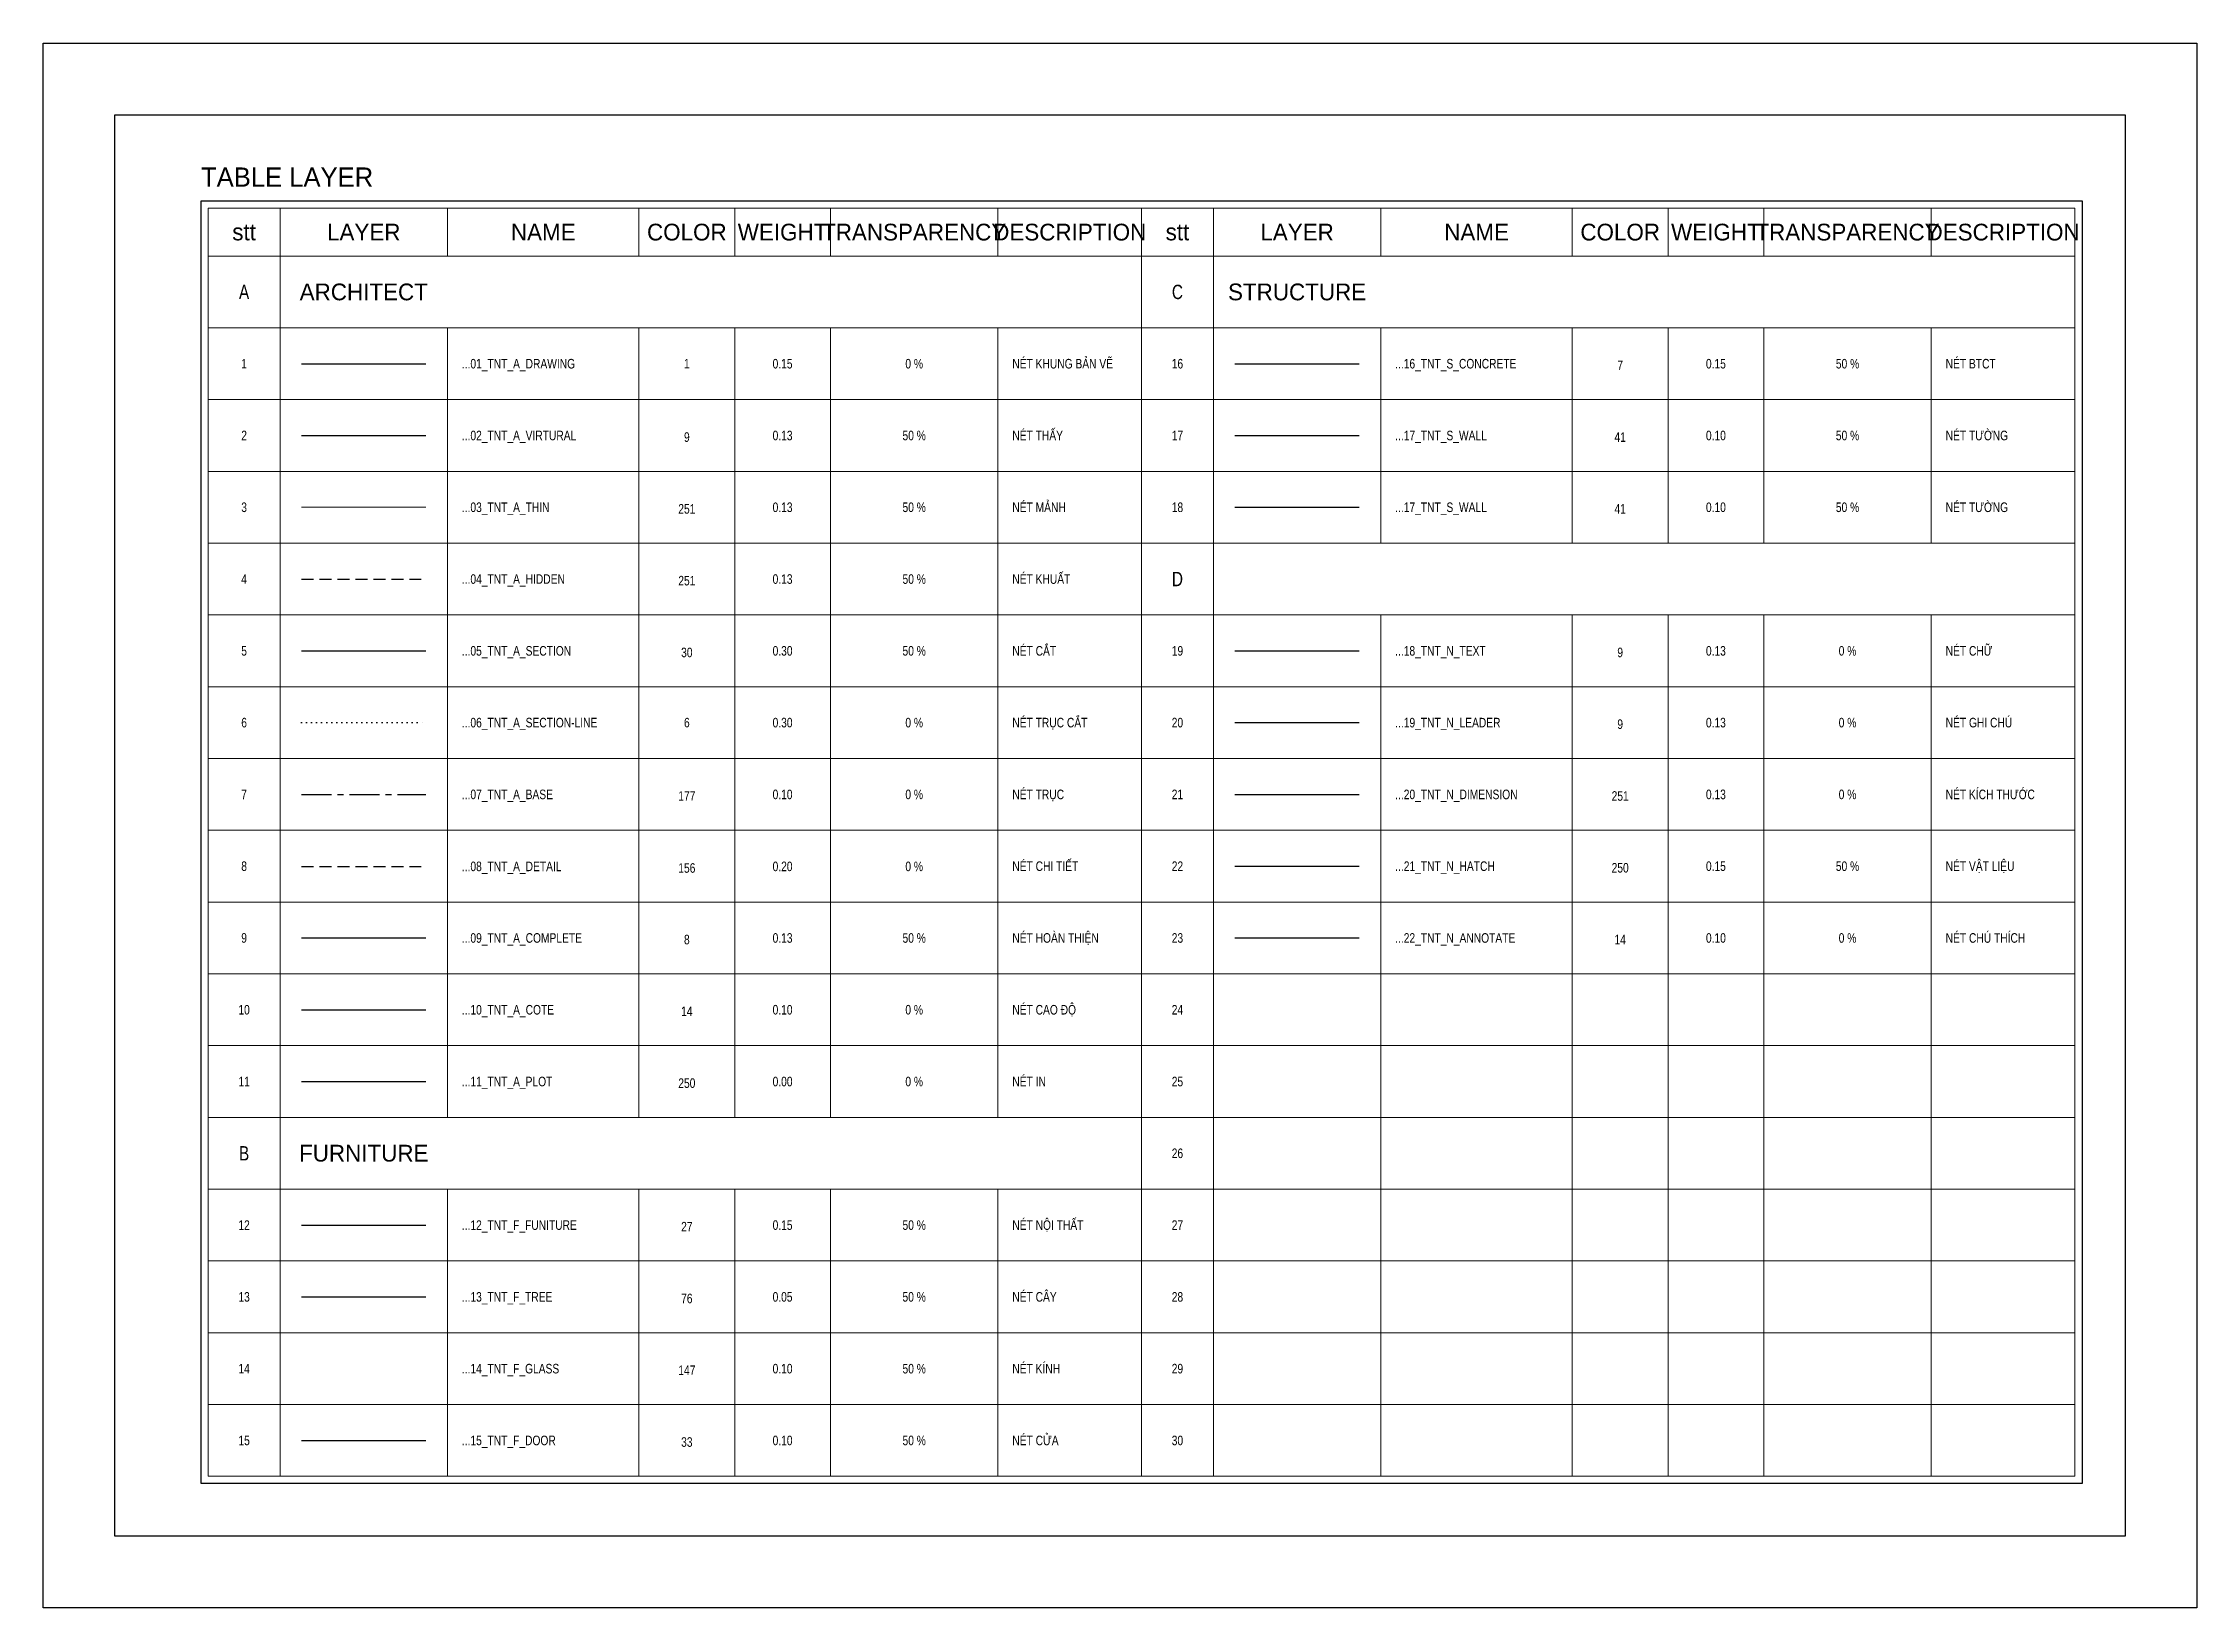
# Model space of a CAD drawing. Header units: millimetres. Extents: x 21129 to 2803301, y -510327 to 166837.
# Drawn here: x 263892 to 308892, y -32363 to 337 of the extents above; entities that cross this region are included whole.
import ezdxf
from ezdxf.enums import TextEntityAlignment as Align

# ---------------------------------------------------------------- set-up
doc = ezdxf.new("R2010")
doc.units = ezdxf.units.MM
for name, pattern in [('ACAD_ISO07W100', [3, 0, -3]), ('CENTER', [2, 1.25, -0.25, 0.25, -0.25]), ('HIDDEN', [0.375, 0.25, -0.125])]:
    doc.linetypes.add(name, pattern=pattern)
for name, color, linetype in [('....01_TNT_A_DRAWING', 7, 'Continuous'), ('....06_TNT_A_SECTION-LINE', 6, 'ACAD_ISO07W100'), ('....07_TNT_A_BASE', 177, 'CENTER'), ('....10_TNT_A_COTE', 14, 'Continuous'), ('....20_TNT_N_TEXT', 9, 'Continuous'), ('....22_TNT_N_DIMENSION', 251, 'Continuous'), ('....24_TNT_N_ANNOTATE', 14, 'Continuous')]:
    doc.layers.add(name, color=color, linetype=linetype)
doc.layers.add('....02_TNT_A_VIRTURAL', color=9, linetype='Continuous', lineweight=30, transparency=0.5)
doc.layers.add('....03_TNT_A_THIN', color=251, linetype='Continuous', lineweight=13, transparency=0.5)
for name, color, linetype, transparency in [('....04_TNT_A_HIDDEN', 251, 'HIDDEN', 0.5), ('....05_TNT_A_SECTION', 30, 'Continuous', 0.5), ('....08_TNT_A_DETAIL', 156, 'HIDDEN', 0.5), ('....09_TNT_A_COMPLETE', 8, 'Continuous', 0.5), ('....12_TNT_F_FURNITURE', 27, 'Continuous', 0.5), ('....13_TNT_F_TREE', 76, 'Continuous', 0.5), ('....15_TNT_F_DOOR', 33, 'Continuous', 0.5), ('....16_TNT_S_CONCRETE', 7, 'Continuous', 0.5), ('....17_TNT_S_WALL', 41, 'Continuous', 0.5), ('....23_TNT_N_HATCH', 250, 'Continuous', 0.5)]:
    doc.layers.add(name, color=color, linetype=linetype, transparency=transparency)
doc.layers.add('....11_TNT_A_PLOT', color=250, linetype='Continuous', plot=False)
doc.styles.add('.TNT_A_TXT_1_MAIN', font='')
doc.styles.add('.TNT_A_TXT_2_SUB', font='UNI Alter Gothic (H).ttf')
doc.styles.add('.TNT_A_TXT_3_NOTE', font='uromans.shx', dxfattribs={"width": 0.8})
doc.styles.get('.TNT_A_TXT_1_MAIN').set_extended_font_data('UNI HelvetIns (H)')

msp = doc.modelspace()

# ---------------------------------------------------------------- texts
at = {"layer": '....20_TNT_N_TEXT', "style": '.TNT_A_TXT_1_MAIN'}
msp.add_text('TABLE LAYER', height=400, dxfattribs=at).set_placement((267192.4, -2662.9))
at = {"layer": '....20_TNT_N_TEXT', "style": '.TNT_A_TXT_2_SUB'}
for s, p in [('stt', (268092.4, -3612.9)), ('LAYER', (270592.4, -3612.9)), ('NAME', (274342.4, -3612.9)), ('COLOR', (277342.4, -3612.9)), ('WEIGHT', (279342.4, -3612.9)), ('TRANSPARENCY', (282092.4, -3612.9)), ('DESCRIPTION', (285342.4, -3612.9)), ('stt', (287592.4, -3612.9)), ('LAYER', (290092.4, -3612.9)), ('NAME', (293842.4, -3612.9)), ('COLOR', (296842.4, -3612.9)), ('WEIGHT', (298842.4, -3612.9)), ('TRANSPARENCY', (301592.4, -3612.9)), ('DESCRIPTION', (304842.4, -3612.9)), ('ARCHITECT', (270592.4, -4862.9)), ('STRUCTURE', (290092.4, -4862.9)), ('FURNITURE', (270592.4, -22862.9))]:
    msp.add_text(s, height=350, dxfattribs=at).set_placement(p, align=Align.MIDDLE)
at = {"layer": '....20_TNT_N_TEXT', "style": '.TNT_A_TXT_3_NOTE', "width": 0.8}
for s, p in [('A', (268092.4, -4862.9)), ('C', (287592.4, -4862.9)), ('D', (287592.4, -10862.9)), ('B', (268092.4, -22862.9))]:
    msp.add_text(s, height=300, dxfattribs=at).set_placement(p, align=Align.MIDDLE)
for s, p in [('1', (268092.4, -6462.9)), ('1', (277342.4, -6462.9)), ('0.15', (279342.4, -6462.9)), ('0 %%%', (282092.4, -6462.9)), ('16', (287592.4, -6462.9)), ('7', (296842.4, -6496.2)), ('0.15', (298842.4, -6462.9)), ('50 %%%', (301592.4, -6462.9)), ('2', (268092.4, -7962.9)), ('9', (277342.4, -7996.2)), ('0.13', (279342.4, -7962.9)), ('50 %%%', (282092.4, -7962.9)), ('17', (287592.4, -7962.9)), ('41', (296842.4, -7996.2)), ('0.10', (298842.4, -7962.9)), ('50 %%%', (301592.4, -7962.9)), ('3', (268092.4, -9462.9)), ('251', (277342.4, -9496.2)), ('0.13', (279342.4, -9462.9)), ('50 %%%', (282092.4, -9462.9)), ('18', (287592.4, -9462.9)), ('41', (296842.4, -9496.2)), ('0.10', (298842.4, -9462.9)), ('50 %%%', (301592.4, -9462.9)), ('4', (268092.4, -10962.9)), ('251', (277342.4, -10996.2)), ('0.13', (279342.4, -10962.9)), ('50 %%%', (282092.4, -10962.9)), ('5', (268092.4, -12462.9)), ('30', (277342.4, -12496.2)), ('0.30', (279342.4, -12462.9)), ('50 %%%', (282092.4, -12462.9)), ('19', (287592.4, -12462.9)), ('9', (296842.4, -12496.2)), ('0.13', (298842.4, -12462.9)), ('0 %%%', (301592.4, -12462.9)), ('6', (268092.4, -13962.9)), ('6', (277342.4, -13962.9)), ('0.30', (279342.4, -13962.9)), ('0 %%%', (282092.4, -13962.9)), ('20', (287592.4, -13962.9)), ('9', (296842.4, -13996.2)), ('0.13', (298842.4, -13962.9)), ('0 %%%', (301592.4, -13962.9)), ('7', (268092.4, -15462.9)), ('177', (277342.4, -15496.2)), ('0.10', (279342.4, -15462.9)), ('0 %%%', (282092.4, -15462.9)), ('21', (287592.4, -15462.9)), ('251', (296842.4, -15496.2)), ('0.13', (298842.4, -15462.9)), ('0 %%%', (301592.4, -15462.9)), ('8', (268092.4, -16962.9)), ('156', (277342.4, -17000.6)), ('0.20', (279342.4, -16967.3)), ('0 %%%', (282092.4, -16967.3)), ('22', (287592.4, -16962.9)), ('250', (296842.4, -16996.2)), ('0.15', (298842.4, -16962.9)), ('50 %%%', (301592.4, -16962.9)), ('9', (268092.4, -18462.9)), ('8', (277342.4, -18496.2)), ('0.13', (279342.4, -18462.9)), ('50 %%%', (282092.4, -18462.9)), ('23', (287592.4, -18462.9)), ('14', (296842.4, -18496.2)), ('0.10', (298842.4, -18462.9)), ('0 %%%', (301592.4, -18462.9)), ('10', (268092.4, -19962.9)), ('14', (277342.4, -19996.2)), ('0.10', (279342.4, -19962.9)), ('0 %%%', (282092.4, -19962.9)), ('24', (287592.4, -19962.9)), ('11', (268092.4, -21462.9)), ('250', (277342.4, -21496.2)), ('0.00', (279342.4, -21462.9)), ('0 %%%', (282092.4, -21462.9)), ('25', (287592.4, -21462.9)), ('26', (287592.4, -22962.9)), ('12', (268092.4, -24462.9)), ('27', (277342.4, -24496.2)), ('0.15', (279342.4, -24462.9)), ('50 %%%', (282092.4, -24462.9)), ('27', (287592.4, -24462.9)), ('13', (268092.4, -25962.9)), ('76', (277342.4, -25996.2)), ('0.05', (279342.4, -25962.9)), ('50 %%%', (282092.4, -25962.9)), ('28', (287592.4, -25962.9)), ('14', (268092.4, -27462.9)), ('147', (277342.4, -27496.2)), ('0.10', (279342.4, -27462.9)), ('50 %%%', (282092.4, -27462.9)), ('29', (287592.4, -27462.9)), ('15', (268092.4, -28962.9)), ('33', (277342.4, -28996.2)), ('0.10', (279342.4, -28962.9)), ('50 %%%', (282092.4, -28962.9)), ('30', (287592.4, -28962.9))]:
    msp.add_text(s, height=200, dxfattribs=at).set_placement(p, align=Align.CENTER)
for s, p in [('...01_TNT_A_DRAWING', (272642.4, -6462.9)), ('NÉT KHUNG BẢN VẼ', (284142.4, -6462.9)), ('...16_TNT_S_CONCRETE', (292142.4, -6462.9)), ('NÉT BTCT', (303642.4, -6462.9)), ('...02_TNT_A_VIRTURAL', (272642.4, -7962.9)), ('NÉT THẤY', (284142.4, -7962.9)), ('...17_TNT_S_WALL', (292142.4, -7962.9)), ('NÉT TƯỜNG', (303642.4, -7962.9)), ('...03_TNT_A_THIN', (272642.4, -9462.9)), ('NÉT MẢNH', (284142.4, -9462.9)), ('...17_TNT_S_WALL', (292142.4, -9462.9)), ('NÉT TƯỜNG', (303642.4, -9462.9)), ('...04_TNT_A_HIDDEN', (272642.4, -10962.9)), ('NÉT KHUẤT', (284142.4, -10962.9)), ('...05_TNT_A_SECTION', (272642.4, -12462.9)), ('NÉT CẮT', (284142.4, -12462.9)), ('...18_TNT_N_TEXT', (292142.4, -12462.9)), ('NÉT CHỮ', (303642.4, -12462.9)), ('...06_TNT_A_SECTION-LINE', (272642.4, -13962.9)), ('NÉT TRỤC CẮT', (284142.4, -13962.9)), ('...19_TNT_N_LEADER', (292142.4, -13962.9)), ('NÉT GHI CHÚ', (303642.4, -13962.9)), ('...07_TNT_A_BASE', (272642.4, -15462.9)), ('NÉT TRỤC', (284142.4, -15462.9)), ('...20_TNT_N_DIMENSION', (292142.4, -15462.9)), ('NÉT KÍCH THƯỚC', (303642.4, -15462.9)), ('...08_TNT_A_DETAIL', (272642.4, -16967.3)), ('NÉT CHI TIẾT', (284142.4, -16962.9)), ('...21_TNT_N_HATCH', (292142.4, -16962.9)), ('NÉT VẬT LIỆU', (303642.4, -16962.9)), ('...09_TNT_A_COMPLETE', (272642.4, -18462.9)), ('NÉT HOÀN THIỆN', (284142.4, -18462.9)), ('...22_TNT_N_ANNOTATE', (292142.4, -18462.9)), ('NÉT CHÚ THÍCH', (303642.4, -18462.9)), ('...10_TNT_A_COTE', (272642.4, -19962.9)), ('NÉT CAO ĐỘ', (284142.4, -19962.9)), ('...11_TNT_A_PLOT', (272642.4, -21462.9)), ('NÉT IN', (284142.4, -21462.9)), ('...12_TNT_F_FUNITURE', (272642.4, -24462.9)), ('NÉT NỘI THẤT', (284142.4, -24462.9)), ('...13_TNT_F_TREE', (272642.4, -25962.9)), ('NÉT CÂY', (284142.4, -25962.9)), ('...14_TNT_F_GLASS', (272642.4, -27462.9)), ('NÉT KÍNH', (284142.4, -27462.9)), ('...15_TNT_F_DOOR', (272642.4, -28962.9)), ('NÉT CỬA', (284142.4, -28962.9))]:
    msp.add_text(s, height=200, dxfattribs=at).set_placement(p)

# ---------------------------------------------------------------- blocks, each defined once
blk = doc.blocks.new('.TNT_KHUNG LAYOUT_2')
at = {"color": 250}
blk.add_lwpolyline([(0, 327), (450, 327), (450, 0), (0, 0)], close=True, dxfattribs=at)
at = {"color": 14}
blk.add_lwpolyline([(15, 312), (435, 312), (435, 15), (15, 15)], close=True, dxfattribs=at)

# ---------------------------------------------------------------- linework, layer by layer
at = {"layer": '....01_TNT_A_DRAWING'}
msp.add_line((269294.9, -6362.9), (271889.9, -6362.9), dxfattribs=at)
at = {"layer": '....02_TNT_A_VIRTURAL'}
msp.add_line((269294.9, -7862.9), (271889.9, -7862.9), dxfattribs=at)
at = {"layer": '....03_TNT_A_THIN'}
for p, q in [((268842.4, -3112.9), (268842.4, -29612.9)), ((272342.4, -3112.9), (272342.4, -4112.9)), ((276342.4, -3112.9), (276342.4, -4112.9)), ((278342.4, -3112.9), (278342.4, -4112.9)), ((280342.4, -3112.9), (280342.4, -4112.9)), ((283842.4, -3112.9), (283842.4, -4112.9)), ((286842.4, -3112.9), (286842.4, -29612.9)), ((288342.4, -3112.9), (288342.4, -29612.9)), ((291842.4, -3112.9), (291842.4, -4112.9)), ((295842.4, -3112.9), (295842.4, -4112.9)), ((297842.4, -3112.9), (297842.4, -4112.9)), ((299842.4, -3112.9), (299842.4, -4112.9)), ((303342.4, -3112.9), (303342.4, -4112.9)), ((267342.4, -4112.9), (306342.4, -4112.9)), ((267342.4, -5612.9), (306342.4, -5612.9)), ((272342.4, -5612.9), (272342.4, -22112.9)), ((276342.4, -5612.9), (276342.4, -22112.9)), ((278342.4, -5612.9), (278342.4, -22112.9)), ((280342.4, -5612.9), (280342.4, -22112.9)), ((283842.4, -5612.9), (283842.4, -22112.9)), ((291842.4, -5612.9), (291842.4, -10112.9)), ((295842.4, -5612.9), (295842.4, -10112.9)), ((297842.4, -5612.9), (297842.4, -10112.9)), ((299842.4, -5612.9), (299842.4, -10112.9)), ((303342.4, -5612.9), (303342.4, -10112.9)), ((267342.4, -7112.9), (306342.4, -7112.9)), ((267342.4, -8612.9), (306342.4, -8612.9)), ((269294.9, -9362.9), (271889.9, -9362.9)), ((267342.4, -10112.9), (306342.4, -10112.9)), ((267342.4, -11612.9), (306342.4, -11612.9)), ((291842.4, -11612.9), (291842.4, -29612.9)), ((295842.4, -11612.9), (295842.4, -29612.9)), ((297842.4, -11612.9), (297842.4, -29612.9)), ((299842.4, -11612.9), (299842.4, -29612.9)), ((303342.4, -11612.9), (303342.4, -29612.9)), ((267342.4, -13112.9), (306342.4, -13112.9)), ((267342.4, -14612.9), (306342.4, -14612.9)), ((267342.4, -16112.9), (306342.4, -16112.9)), ((267342.4, -17612.9), (306342.4, -17612.9)), ((267342.4, -19112.9), (306342.4, -19112.9)), ((267342.4, -20612.9), (306342.4, -20612.9)), ((267342.4, -22112.9), (306342.4, -22112.9)), ((267342.4, -23612.9), (306342.4, -23612.9)), ((272342.4, -23612.9), (272342.4, -29612.9)), ((276342.4, -23612.9), (276342.4, -29612.9)), ((278342.4, -23612.9), (278342.4, -29612.9)), ((280342.4, -23612.9), (280342.4, -29612.9)), ((283842.4, -23612.9), (283842.4, -29612.9)), ((267342.4, -25112.9), (306342.4, -25112.9)), ((267342.4, -26612.9), (306342.4, -26612.9)), ((267342.4, -28112.9), (306342.4, -28112.9))]:
    msp.add_line(p, q, dxfattribs=at)
msp.add_lwpolyline([(306342.4, -29612.9), (267342.4, -29612.9), (267342.4, -3112.9), (306342.4, -3112.9)], close=True, dxfattribs=at)
at = {"layer": '....04_TNT_A_HIDDEN', "ltscale": 1000}
msp.add_line((269294.9, -10862.9), (271889.9, -10862.9), dxfattribs=at)
at = {"layer": '....05_TNT_A_SECTION'}
msp.add_line((269294.9, -12362.9), (271889.9, -12362.9), dxfattribs=at)
at = {"layer": '....06_TNT_A_SECTION-LINE', "ltscale": 35}
msp.add_line((269292.4, -13862.9), (271892.4, -13862.9), dxfattribs=at)
at = {"layer": '....07_TNT_A_BASE', "ltscale": 500}
msp.add_line((269294.9, -15362.9), (271889.9, -15362.9), dxfattribs=at)
at = {"layer": '....08_TNT_A_DETAIL', "ltscale": 1000}
msp.add_line((269294.9, -16867.3), (271889.9, -16867.3), dxfattribs=at)
at = {"layer": '....09_TNT_A_COMPLETE'}
msp.add_line((269292.4, -18362.9), (271892.4, -18362.9), dxfattribs=at)
at = {"layer": '....10_TNT_A_COTE'}
msp.add_line((269292.4, -19862.9), (271892.4, -19862.9), dxfattribs=at)
at = {"layer": '....11_TNT_A_PLOT'}
msp.add_line((269292.4, -21362.9), (271892.4, -21362.9), dxfattribs=at)
at = {"layer": '....12_TNT_F_FURNITURE'}
msp.add_line((269294.9, -24362.9), (271889.9, -24362.9), dxfattribs=at)
at = {"layer": '....13_TNT_F_TREE'}
msp.add_line((269294.9, -25862.9), (271889.9, -25862.9), dxfattribs=at)
at = {"layer": '....15_TNT_F_DOOR'}
msp.add_line((269294.9, -28862.9), (271889.9, -28862.9), dxfattribs=at)
at = {"layer": '....16_TNT_S_CONCRETE'}
msp.add_line((288794.9, -6362.9), (291389.9, -6362.9), dxfattribs=at)
at = {"layer": '....17_TNT_S_WALL'}
for p, q in [((288794.9, -7862.9), (291389.9, -7862.9)), ((288794.9, -9362.9), (291389.9, -9362.9))]:
    msp.add_line(p, q, dxfattribs=at)
at = {"layer": '....20_TNT_N_TEXT'}
for p, q in [((288794.9, -12362.9), (291389.9, -12362.9)), ((288794.9, -13862.9), (291389.9, -13862.9))]:
    msp.add_line(p, q, dxfattribs=at)
at = {"layer": '....22_TNT_N_DIMENSION'}
msp.add_line((288794.9, -15362.9), (291389.9, -15362.9), dxfattribs=at)
at = {"layer": '....23_TNT_N_HATCH'}
msp.add_line((288794.9, -16862.9), (291389.9, -16862.9), dxfattribs=at)
at = {"layer": '....24_TNT_N_ANNOTATE'}
msp.add_line((288794.9, -18362.9), (291389.9, -18362.9), dxfattribs=at)
msp.add_lwpolyline([(267192.4, -2962.9), (306492.4, -2962.9), (306492.4, -29762.9), (267192.4, -29762.9)], close=True, dxfattribs=at)

# ---------------------------------------------------------------- block references
at = {"layer": '....01_TNT_A_DRAWING', "xscale": 100, "yscale": 100, "zscale": 100}
msp.add_blockref('.TNT_KHUNG LAYOUT_2', (263892.4, -32362.9), dxfattribs=at)

msp.set_redraw_order([(e.dxf.handle, doc.entitydb.next_handle()) for e in msp.query("TEXT MTEXT ATTDEF DIMENSION ARC_DIMENSION")])  # texts and dimensions are drawn at this point

doc.saveas('drawing.dxf')
